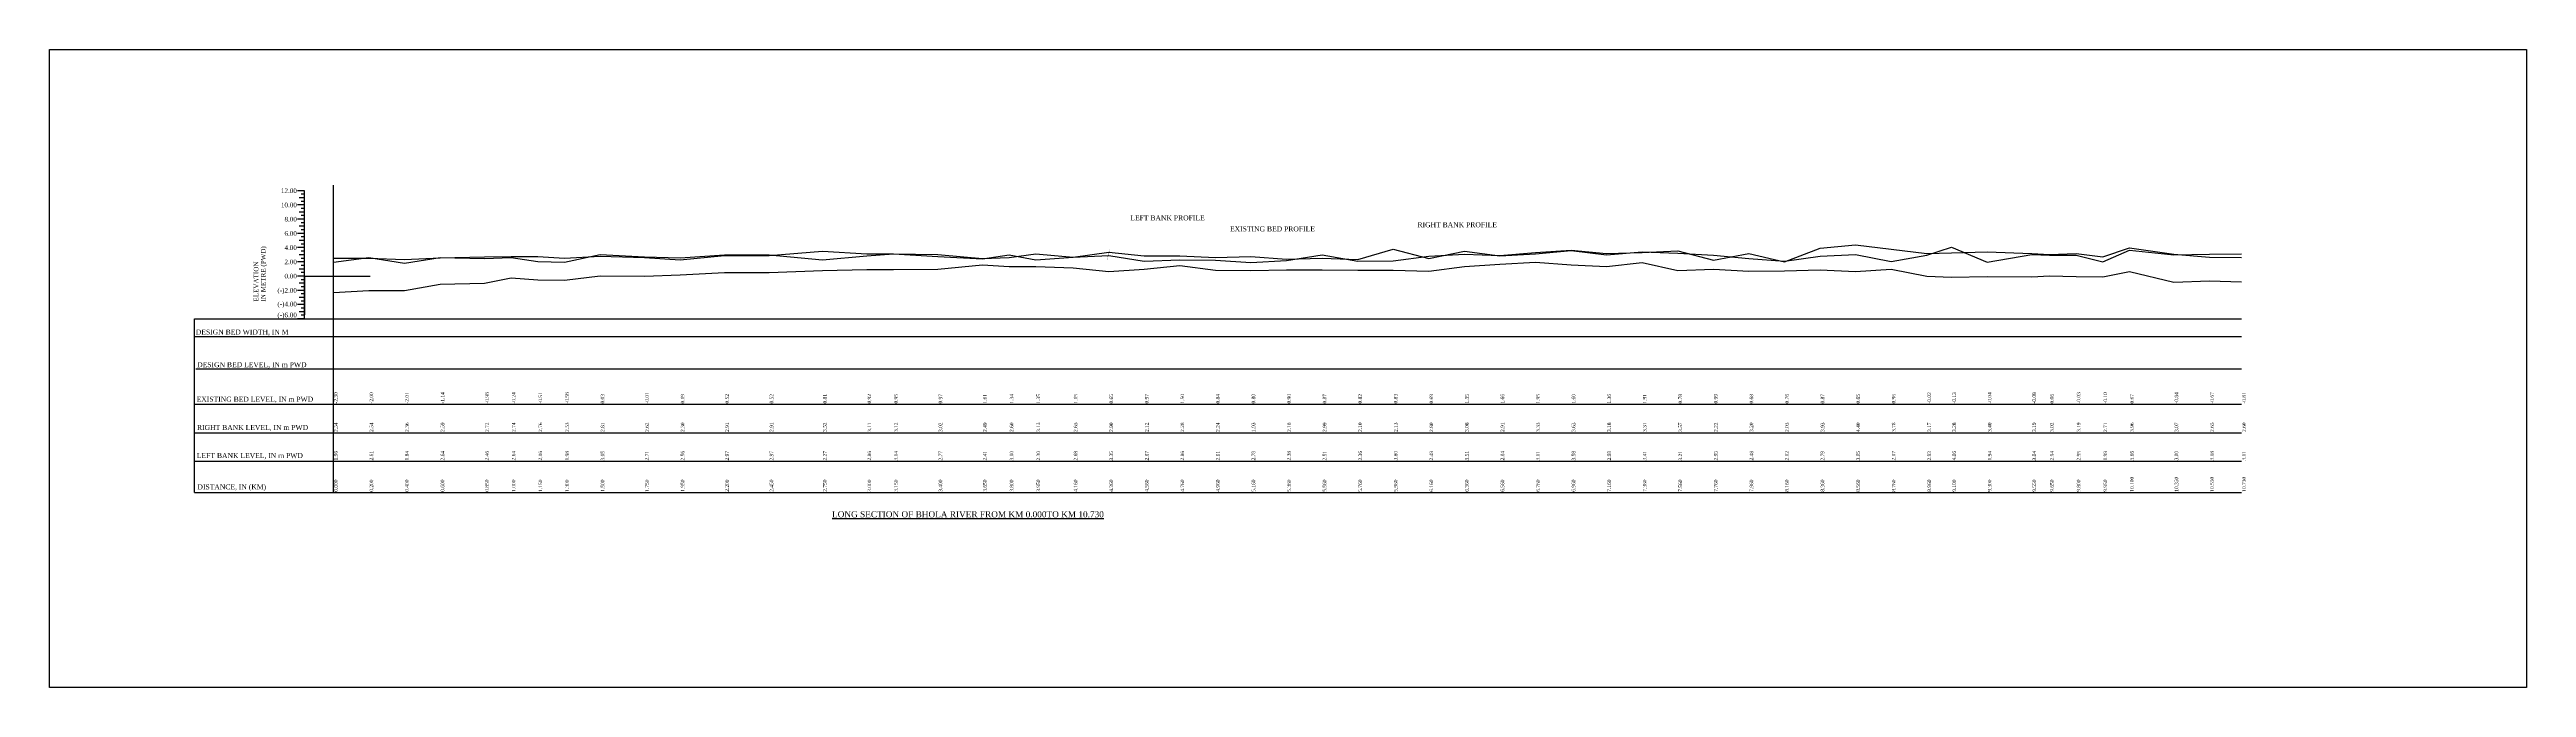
# Model space of a CAD drawing. Header units: metres. Extents: x -148477 to 168932, y -55673 to -2736.
# Drawn here: x -9190.6 to -8842.4, y -18262 to -18172.4 of the extents above; entities that cross this region are included whole.
import ezdxf
from ezdxf.enums import TextEntityAlignment as Align

# ---------------------------------------------------------------- set-up
doc = ezdxf.new("R2010")
doc.units = ezdxf.units.M
doc.styles.add('liza', font='times.ttf', dxfattribs={"height": 2})
doc.styles.get("Standard").update_dxf_attribs({"font": 'times.ttf'})

msp = doc.modelspace()

# ---------------------------------------------------------------- linework, layer by layer
at = {"color": 0, "lineweight": 30}
for p, q in [((-9154.7767, -18192.2284), (-9155.7767, -18192.2284)), ((-9154.7767, -18193.2284), (-9155.5267, -18193.2284)), ((-9154.7767, -18192.7284), (-9155.2767, -18192.7284)), ((-9154.7767, -18210.2284), (-9154.7767, -18192.2284)), ((-9154.7767, -18194.2284), (-9155.7767, -18194.2284)), ((-9154.7767, -18194.2284), (-9155.7767, -18194.2284)), ((-9154.7767, -18194.2284), (-9155.7767, -18194.2284)), ((-9154.7767, -18196.2284), (-9155.7767, -18196.2284)), ((-9154.7767, -18196.2284), (-9155.7767, -18196.2284)), ((-9154.7767, -18195.2284), (-9155.5267, -18195.2284)), ((-9154.7767, -18193.7284), (-9155.2767, -18193.7284)), ((-9154.7767, -18194.7284), (-9155.2767, -18194.7284)), ((-9154.7767, -18195.7284), (-9155.2767, -18195.7284)), ((-9154.7767, -18196.7284), (-9155.2767, -18196.7284)), ((-9154.7767, -18196.7284), (-9155.2767, -18196.7284)), ((-9154.7767, -18198.2284), (-9155.7767, -18198.2284)), ((-9154.7767, -18200.2284), (-9155.7767, -18200.2284)), ((-9154.7767, -18197.2284), (-9155.5267, -18197.2284)), ((-9154.7767, -18197.2284), (-9155.5267, -18197.2284)), ((-9154.7767, -18199.2284), (-9155.5267, -18199.2284)), ((-9154.7767, -18197.7284), (-9155.2767, -18197.7284)), ((-9154.7767, -18198.7284), (-9155.2767, -18198.7284)), ((-9154.7767, -18199.7284), (-9155.2767, -18199.7284)), ((-9154.7767, -18202.2284), (-9155.7767, -18202.2284)), ((-9154.7767, -18201.2284), (-9155.5267, -18201.2284)), ((-9154.7767, -18203.2284), (-9155.5267, -18203.2284)), ((-9154.7767, -18200.7284), (-9155.2767, -18200.7284)), ((-9154.7767, -18201.7284), (-9155.2767, -18201.7284)), ((-9154.7767, -18202.7284), (-9155.2767, -18202.7284)), ((-9154.7767, -18203.7284), (-9155.2767, -18203.7284)), ((-9154.7767, -18204.2284), (-9155.7767, -18204.2284)), ((-9154.7767, -18206.2284), (-9155.7767, -18206.2284)), ((-9154.7767, -18205.2284), (-9155.5267, -18205.2284)), ((-9154.7767, -18207.2284), (-9155.5267, -18207.2284)), ((-9154.7767, -18204.7284), (-9155.2767, -18204.7284)), ((-9154.7767, -18205.7284), (-9155.2767, -18205.7284)), ((-9154.7767, -18206.7284), (-9155.2767, -18206.7284)), ((-9170.2767, -18210.2284), (-8882.4965, -18210.2284)), ((-9154.7767, -18208.2284), (-9155.7767, -18208.2284)), ((-9154.7767, -18210.2284), (-9155.7767, -18210.2284)), ((-9154.7767, -18209.2284), (-9155.5267, -18209.2284)), ((-9154.7767, -18207.7284), (-9155.2767, -18207.7284)), ((-9154.7767, -18208.7284), (-9155.2767, -18208.7284)), ((-9154.7767, -18209.7284), (-9155.2767, -18209.7284)), ((-9170.2767, -18212.723), (-8882.4965, -18212.723)), ((-9170.0825, -18217.2756), (-8882.4965, -18217.2756)), ((-9170.2767, -18234.6284), (-8882.4965, -18234.6284))]:
    msp.add_line(p, q, dxfattribs=at)
at = {"color": 6, "linetype": 'Continuous', "lineweight": -3, "ltscale": 0.5}
for p, q in [((-9150.7457, -18234.6432), (-9150.7457, -18191.4583)), ((-9154.7767, -18204.2284), (-9145.5708, -18204.2284))]:
    msp.add_line(p, q, dxfattribs=at)
at = {"lineweight": 30}
for p, q in [((-9154.7767, -18204.2284), (-9154.7767, -18209.6584)), ((-9170.2767, -18234.6284), (-9170.2767, -18210.2284)), ((-9170.2767, -18222.2284), (-8882.4965, -18222.2284)), ((-9170.2767, -18226.2284), (-8882.4965, -18226.2284)), ((-9170.2767, -18230.2284), (-8882.4965, -18230.2284))]:
    msp.add_line(p, q, dxfattribs=at)
at = {"color": 6, "linetype": 'Continuous', "lineweight": -3, "ltscale": 0.5}
msp.add_lwpolyline([(-9190.6417, -18172.3929), (-8842.4379, -18172.3929), (-8842.4379, -18262.0221), (-9190.6417, -18262.0221)], close=True, dxfattribs=at)
at = {"color": 5, "lineweight": 30}
msp.add_lwpolyline([(-9039.0219, -18196.0762, 0, 0, 0), (-9040.378, -18196.1128, 0, 0, 0), (-9041.158, -18198.9846, 0.2996, 0, 0), (-9041.7427, -18200.9117, 0, 0, 0)], format="xyseb", dxfattribs=at)
at = {"color": 6, "lineweight": 30}
msp.add_lwpolyline([(-8998.516, -18197.0403, 0, 0, 0), (-8999.6723, -18197.0465, 0, 0, 0), (-9000.2918, -18200.0377, 0.2996, 0, 0), (-9000.521, -18201.1731, 0, 0, 0)], format="xyseb", dxfattribs=at)
at = {"color": 0, "lineweight": 30}
msp.add_lwpolyline([(-9159.7767, -18207.9284, 0, 0, 0), (-9159.7767, -18200.1818, 0.2767, 0, 0), (-9159.7767, -18199.6284, 0, 0, 0)], format="xyseb", dxfattribs=at)
at = {"color": 6, "linetype": 'Continuous', "lineweight": -3, "ltscale": 0.5}
msp.add_lwpolyline([(-9150.7457, -18201.6884), (-9145.7457, -18201.6884), (-9140.7457, -18201.8684), (-9135.7457, -18201.6384), (-9129.4957, -18201.5084), (-9125.7457, -18201.4884), (-9121.9957, -18201.4684), (-9118.2457, -18201.6984), (-9113.2457, -18201.4184), (-9106.9957, -18201.6084), (-9101.9957, -18201.9284), (-9095.7457, -18201.3184), (-9089.4957, -18201.3184), (-9081.9957, -18200.7084), (-9075.7457, -18201.1184), (-9071.9957, -18201.1084), (-9065.7457, -18201.2084), (-9059.4957, -18201.7384), (-9055.7457, -18201.6284), (-9051.9957, -18201.0984), (-9046.7457, -18201.5784), (-9041.7457, -18201.3284), (-9036.7457, -18202.1084), (-9031.7457, -18201.9484), (-9026.7457, -18201.9884), (-9021.7457, -18202.2984), (-9016.7457, -18202.0484), (-9011.7457, -18201.2384), (-9006.7457, -18202.1284), (-9001.7457, -18202.0984), (-8996.7457, -18201.4284), (-8991.7457, -18201.1484), (-8986.7457, -18201.3184), (-8981.7457, -18200.8984), (-8976.7457, -18200.5984), (-8971.7457, -18201.0484), (-8966.7457, -18200.9184), (-8961.7457, -18200.6584), (-8956.7457, -18202.0084), (-8951.7457, -18201.0284), (-8946.7457, -18202.1984), (-8941.7457, -18200.2984), (-8936.7457, -18199.8284), (-8931.7457, -18200.4484), (-8926.7457, -18201.0584), (-8923.2457, -18200.9484), (-8918.2457, -18200.8284), (-8911.9957, -18201.0384), (-8909.4957, -18201.2084), (-8905.7457, -18201.0384), (-8901.9957, -18201.5184), (-8898.2457, -18200.2684), (-8891.9957, -18201.1584), (-8886.9957, -18201.5784), (-8882.4957, -18201.6284)], dxfattribs=at)
at = {"color": 5, "linetype": 'Continuous', "lineweight": -3, "ltscale": 0.5}
msp.add_lwpolyline([(-9150.7457, -18202.2684), (-9145.7457, -18201.6184), (-9140.7457, -18202.3884), (-9135.7457, -18201.5884), (-9129.4957, -18201.7684), (-9125.7457, -18201.5884), (-9121.9957, -18202.1684), (-9118.2457, -18202.2484), (-9113.2457, -18201.1784), (-9106.9957, -18201.5184), (-9101.9957, -18201.6684), (-9095.7457, -18201.2584), (-9089.4957, -18201.2584), (-9081.9957, -18201.9584), (-9075.7457, -18201.3684), (-9071.9957, -18201.0884), (-9065.7457, -18201.4584), (-9059.4957, -18201.8184), (-9055.7457, -18201.2284), (-9051.9957, -18201.9284), (-9046.7457, -18201.5484), (-9041.7457, -18200.8784), (-9036.7457, -18201.3584), (-9031.7457, -18201.3684), (-9026.7457, -18201.6184), (-9021.7457, -18201.4484), (-9016.7457, -18201.8484), (-9011.7457, -18201.7184), (-9006.7457, -18201.8684), (-9001.7457, -18200.4284), (-8996.7457, -18201.7384), (-8991.7457, -18200.7184), (-8986.7457, -18201.3884), (-8981.7457, -18201.1184), (-8976.7457, -18200.6484), (-8971.7457, -18201.2484), (-8966.7457, -18200.8184), (-8961.7457, -18201.0184), (-8956.7457, -18201.2784), (-8951.7457, -18201.7484), (-8946.7457, -18202.1084), (-8941.7457, -18201.4384), (-8936.7457, -18201.1784), (-8931.7457, -18202.1584), (-8926.7457, -18201.2984), (-8923.2457, -18200.1684), (-8918.2457, -18202.2884), (-8911.9957, -18201.1884), (-8909.4957, -18201.2884), (-8905.7457, -18201.2784), (-8901.9957, -18202.2384), (-8898.2457, -18200.5684), (-8891.9957, -18201.2284), (-8886.9957, -18201.1484), (-8882.4957, -18201.1184)], dxfattribs=at)
at = {"color": 4, "lineweight": 30}
msp.add_lwpolyline([(-9024.8262, -18197.6558, 0, 0, 0), (-9025.6982, -18197.6365, 0, 0, 0), (-9026.6737, -18201.7662, 0.2996, 0, 0), (-9026.9673, -18203.0155, 0, 0, 0)], format="xyseb", dxfattribs=at)
at = {"color": 3, "linetype": 'Continuous', "lineweight": -3, "ltscale": 0.5}
msp.add_lwpolyline([(-9150.7457, -18206.5284), (-9145.7457, -18206.2284), (-9140.7457, -18206.2384), (-9135.7457, -18205.3684), (-9129.4957, -18205.2084), (-9125.7457, -18204.4684), (-9121.9957, -18204.7384), (-9118.2457, -18204.8084), (-9113.2457, -18204.1984), (-9106.9957, -18204.2384), (-9101.9957, -18204.0384), (-9095.7457, -18203.7084), (-9089.4957, -18203.7084), (-9081.9957, -18203.4184), (-9075.7457, -18203.3084), (-9071.9957, -18203.2784), (-9065.7457, -18203.2584), (-9059.4957, -18202.6184), (-9055.7457, -18202.8884), (-9051.9957, -18202.8784), (-9046.7457, -18203.0784), (-9041.7457, -18203.5784), (-9036.7457, -18203.2584), (-9031.7457, -18202.7284), (-9026.7457, -18203.3884), (-9021.7457, -18203.4284), (-9016.7457, -18203.3284), (-9011.7457, -18203.3584), (-9006.7457, -18203.4084), (-9001.7457, -18203.3984), (-8996.7457, -18203.5384), (-8991.7457, -18202.8784), (-8986.7457, -18202.5684), (-8981.7457, -18202.2784), (-8976.7457, -18202.6284), (-8971.7457, -18202.8684), (-8966.7457, -18202.3184), (-8961.7457, -18203.4484), (-8956.7457, -18203.2384), (-8951.7457, -18203.5484), (-8946.7457, -18203.4684), (-8941.7457, -18203.3584), (-8936.7457, -18203.5784), (-8931.7457, -18203.2684), (-8926.7457, -18204.2484), (-8923.2457, -18204.3584), (-8918.2457, -18204.2684), (-8911.9957, -18204.3084), (-8909.4957, -18204.1684), (-8905.7457, -18204.2584), (-8901.9957, -18204.3284), (-8898.2457, -18203.5584), (-8891.9957, -18205.0684), (-8886.9957, -18204.8984), (-8882.4957, -18205.0384)], dxfattribs=at)

# ---------------------------------------------------------------- texts
at = {"color": 0, "lineweight": 30}
for s, p in [('12.00', (-9155.8767, -18192.5534)), ('10.00', (-9155.8767, -18194.5534)), ('8.00', (-9155.8767, -18196.5534)), ('4.00', (-9155.8767, -18200.5534)), ('6.00', (-9155.8767, -18198.5534)), ('0.00', (-9155.8767, -18204.5534)), ('2.00', (-9155.8767, -18202.5534)), ('(-)2.00', (-9155.8767, -18206.5534)), ('(-)4.00', (-9155.8767, -18208.4784)), ('(-)6.00', (-9155.8767, -18210.0128))]:
    msp.add_text(s, height=0.65, dxfattribs=at).set_placement(p, align=Align.RIGHT)
for s, p in [('IN METRE (PWD)', (-9160.2767, -18207.7984)), ('ELEVATION', (-9161.2767, -18207.7984))]:
    msp.add_text(s, height=0.65, rotation=90, dxfattribs=at).set_placement(p)
at = {"color": 5, "lineweight": 30, "insert": (-9038.7047, -18195.6931), "char_height": 0.7, "attachment_point": 1}
msp.add_mtext('LEFT BANK PROFILE', dxfattribs=at)
at = {"color": 6, "lineweight": 30, "insert": (-8998.3368, -18196.658), "char_height": 0.7, "attachment_point": 1}
msp.add_mtext('RIGHT BANK PROFILE', dxfattribs=at)
at = {"color": 4, "lineweight": 30, "insert": (-9024.6946, -18197.2404), "char_height": 0.7, "attachment_point": 1}
msp.add_mtext('EXISTING BED PROFILE', dxfattribs=at)
at = {"color": 0, "lineweight": 30, "char_height": 0.7, "attachment_point": 1}
for s, insert in [('DESIGN BED WIDTH, IN M', (-9170.0789, -18211.7343)), ('DESIGN BED LEVEL, IN m PWD', (-9169.8882, -18216.3227)), ('EXISTING BED LEVEL, IN m PWD', (-9169.959, -18221.1713)), ('RIGHT BANK LEVEL, IN m PWD', (-9169.9041, -18225.1462)), ('LEFT BANK LEVEL, IN m PWD', (-9169.9269, -18229.0959)), ('DISTANCE, IN (KM)', (-9169.8486, -18233.489))]:
    msp.add_mtext(s, dxfattribs=dict(at, insert=insert))
at = {"color": 6, "linetype": 'Continuous', "lineweight": -3, "ltscale": 0.5, "char_height": 0.5, "width": 2.15, "attachment_point": 1, "rotation": 90, "style": 'liza'}
for s, insert in [('-2.30', (-9150.6457, -18222.1284)), ('-2.00', (-9145.6457, -18222.1284)), ('-2.01', (-9140.6457, -18222.1284)), ('-1.14', (-9135.6457, -18222.1284)), ('-0.98', (-9129.3957, -18222.1284)), ('-0.24', (-9125.6457, -18222.1284)), ('-0.51', (-9121.8957, -18222.1284)), ('-0.58', (-9118.1457, -18222.1284)), ('0.03', (-9113.1457, -18222.1284)), ('-0.01', (-9106.8957, -18222.1284)), ('0.19', (-9101.8957, -18222.1284)), ('0.52', (-9095.6457, -18222.1284)), ('0.52', (-9089.3957, -18222.1284)), ('0.81', (-9081.8957, -18222.1284)), ('0.92', (-9075.6457, -18222.1284)), ('0.95', (-9071.8957, -18222.1284)), ('0.97', (-9065.6457, -18222.1284)), ('1.61', (-9059.3957, -18222.1284)), ('1.34', (-9055.6457, -18222.1284)), ('1.35', (-9051.8957, -18222.1284)), ('1.15', (-9046.6457, -18222.1284)), ('0.65', (-9041.6457, -18222.1284)), ('0.97', (-9036.6457, -18222.1284)), ('1.50', (-9031.6457, -18222.1284)), ('0.84', (-9026.6457, -18222.1284)), ('0.80', (-9021.6457, -18222.1284)), ('0.90', (-9016.6457, -18222.1284)), ('0.87', (-9011.6457, -18222.1284)), ('0.82', (-9006.6457, -18222.1284)), ('0.83', (-9001.6457, -18222.1284)), ('0.69', (-8996.6457, -18222.1284)), ('1.35', (-8991.6457, -18222.1284)), ('1.66', (-8986.6457, -18222.1284)), ('1.95', (-8981.6457, -18222.1284)), ('1.60', (-8976.6457, -18222.1284)), ('1.36', (-8971.6457, -18222.1284)), ('1.91', (-8966.6457, -18222.1284)), ('0.78', (-8961.6457, -18222.1284)), ('0.99', (-8956.6457, -18222.1284)), ('0.68', (-8951.6457, -18222.1284)), ('0.76', (-8946.6457, -18222.1284)), ('0.87', (-8941.6457, -18222.1284)), ('0.65', (-8936.6457, -18222.1284)), ('0.96', (-8931.6457, -18222.1284)), ('-0.02', (-8926.6457, -18222.1284)), ('-0.13', (-8923.1457, -18222.1284)), ('-0.04', (-8918.1457, -18222.1284)), ('-0.08', (-8911.8957, -18222.1284)), ('0.06', (-8909.3957, -18222.1284)), ('-0.03', (-8905.6457, -18222.1284)), ('-0.10', (-8901.8957, -18222.1284)), ('0.67', (-8898.1457, -18222.1284)), ('-0.84', (-8891.8957, -18222.1284)), ('-0.67', (-8886.8957, -18222.1284)), ('-0.81', (-8882.3957, -18222.1284)), ('2.54', (-9150.6457, -18226.1284)), ('2.54', (-9145.6457, -18226.1284)), ('2.36', (-9140.6457, -18226.1284)), ('2.59', (-9135.6457, -18226.1284)), ('2.72', (-9129.3957, -18226.1284)), ('2.74', (-9125.6457, -18226.1284)), ('2.76', (-9121.8957, -18226.1284)), ('2.53', (-9118.1457, -18226.1284)), ('2.81', (-9113.1457, -18226.1284)), ('2.62', (-9106.8957, -18226.1284)), ('2.30', (-9101.8957, -18226.1284)), ('2.91', (-9095.6457, -18226.1284)), ('2.91', (-9089.3957, -18226.1284)), ('3.52', (-9081.8957, -18226.1284)), ('3.11', (-9075.6457, -18226.1284)), ('3.12', (-9071.8957, -18226.1284)), ('3.02', (-9065.6457, -18226.1284)), ('2.49', (-9059.3957, -18226.1284)), ('2.60', (-9055.6457, -18226.1284)), ('3.13', (-9051.8957, -18226.1284)), ('2.65', (-9046.6457, -18226.1284)), ('2.90', (-9041.6457, -18226.1284)), ('2.12', (-9036.6457, -18226.1284)), ('2.28', (-9031.6457, -18226.1284)), ('2.24', (-9026.6457, -18226.1284)), ('1.93', (-9021.6457, -18226.1284)), ('2.18', (-9016.6457, -18226.1284)), ('2.99', (-9011.6457, -18226.1284)), ('2.10', (-9006.6457, -18226.1284)), ('2.13', (-9001.6457, -18226.1284)), ('2.80', (-8996.6457, -18226.1284)), ('3.08', (-8991.6457, -18226.1284)), ('2.91', (-8986.6457, -18226.1284)), ('3.33', (-8981.6457, -18226.1284)), ('3.63', (-8976.6457, -18226.1284)), ('3.18', (-8971.6457, -18226.1284)), ('3.31', (-8966.6457, -18226.1284)), ('3.57', (-8961.6457, -18226.1284)), ('2.22', (-8956.6457, -18226.1284)), ('3.20', (-8951.6457, -18226.1284)), ('2.03', (-8946.6457, -18226.1284)), ('3.93', (-8941.6457, -18226.1284)), ('4.40', (-8936.6457, -18226.1284)), ('3.78', (-8931.6457, -18226.1284)), ('3.17', (-8926.6457, -18226.1284)), ('3.28', (-8923.1457, -18226.1284)), ('3.40', (-8918.1457, -18226.1284)), ('3.19', (-8911.8957, -18226.1284)), ('3.02', (-8909.3957, -18226.1284)), ('3.19', (-8905.6457, -18226.1284)), ('2.71', (-8901.8957, -18226.1284)), ('3.96', (-8898.1457, -18226.1284)), ('3.07', (-8891.8957, -18226.1284)), ('2.65', (-8886.8957, -18226.1284)), ('2.60', (-8882.3957, -18226.1284)), ('1.96', (-9150.6457, -18230.1284)), ('2.61', (-9145.6457, -18230.1284)), ('1.84', (-9140.6457, -18230.1284)), ('2.64', (-9135.6457, -18230.1284)), ('2.46', (-9129.3957, -18230.1284)), ('2.64', (-9125.6457, -18230.1284)), ('2.06', (-9121.8957, -18230.1284)), ('1.98', (-9118.1457, -18230.1284)), ('3.05', (-9113.1457, -18230.1284)), ('2.71', (-9106.8957, -18230.1284)), ('2.56', (-9101.8957, -18230.1284)), ('2.97', (-9095.6457, -18230.1284)), ('2.97', (-9089.3957, -18230.1284)), ('2.27', (-9081.8957, -18230.1284)), ('2.86', (-9075.6457, -18230.1284)), ('3.14', (-9071.8957, -18230.1284)), ('2.77', (-9065.6457, -18230.1284)), ('2.41', (-9059.3957, -18230.1284)), ('3.00', (-9055.6457, -18230.1284)), ('2.30', (-9051.8957, -18230.1284)), ('2.68', (-9046.6457, -18230.1284)), ('3.35', (-9041.6457, -18230.1284)), ('2.87', (-9036.6457, -18230.1284)), ('2.86', (-9031.6457, -18230.1284)), ('2.61', (-9026.6457, -18230.1284)), ('2.78', (-9021.6457, -18230.1284)), ('2.38', (-9016.6457, -18230.1284)), ('2.51', (-9011.6457, -18230.1284)), ('2.36', (-9006.6457, -18230.1284)), ('3.80', (-9001.6457, -18230.1284)), ('2.49', (-8996.6457, -18230.1284)), ('3.51', (-8991.6457, -18230.1284)), ('2.84', (-8986.6457, -18230.1284)), ('3.11', (-8981.6457, -18230.1284)), ('3.58', (-8976.6457, -18230.1284)), ('2.98', (-8971.6457, -18230.1284)), ('3.41', (-8966.6457, -18230.1284)), ('3.21', (-8961.6457, -18230.1284)), ('2.95', (-8956.6457, -18230.1284)), ('2.48', (-8951.6457, -18230.1284)), ('2.12', (-8946.6457, -18230.1284)), ('2.79', (-8941.6457, -18230.1284)), ('3.05', (-8936.6457, -18230.1284)), ('2.07', (-8931.6457, -18230.1284)), ('2.93', (-8926.6457, -18230.1284)), ('4.06', (-8923.1457, -18230.1284)), ('1.94', (-8918.1457, -18230.1284)), ('3.04', (-8911.8957, -18230.1284)), ('2.94', (-8909.3957, -18230.1284)), ('2.95', (-8905.6457, -18230.1284)), ('1.99', (-8901.8957, -18230.1284)), ('3.66', (-8898.1457, -18230.1284)), ('3.00', (-8891.8957, -18230.1284)), ('3.08', (-8886.8957, -18230.1284)), ('3.11', (-8882.3957, -18230.1284)), ('0.000', (-9150.6457, -18234.5284)), ('0.200', (-9145.6457, -18234.5284)), ('0.400', (-9140.6457, -18234.5284)), ('0.600', (-9135.6457, -18234.5284)), ('0.850', (-9129.3957, -18234.5284)), ('1.000', (-9125.6457, -18234.5284)), ('1.150', (-9121.8957, -18234.5284)), ('1.300', (-9118.1457, -18234.5284)), ('1.500', (-9113.1457, -18234.5284)), ('1.750', (-9106.8957, -18234.5284)), ('1.950', (-9101.8957, -18234.5284)), ('2.200', (-9095.6457, -18234.5284)), ('2.450', (-9089.3957, -18234.5284)), ('2.750', (-9081.8957, -18234.5284)), ('3.000', (-9075.6457, -18234.5284)), ('3.150', (-9071.8957, -18234.5284)), ('3.400', (-9065.6457, -18234.5284)), ('3.650', (-9059.3957, -18234.5284)), ('3.800', (-9055.6457, -18234.5284)), ('3.950', (-9051.8957, -18234.5284)), ('4.160', (-9046.6457, -18234.5284)), ('4.360', (-9041.6457, -18234.5284)), ('4.560', (-9036.6457, -18234.5284)), ('4.760', (-9031.6457, -18234.5284)), ('4.960', (-9026.6457, -18234.5284)), ('5.160', (-9021.6457, -18234.5284)), ('5.360', (-9016.6457, -18234.5284)), ('5.560', (-9011.6457, -18234.5284)), ('5.760', (-9006.6457, -18234.5284)), ('5.960', (-9001.6457, -18234.5284)), ('6.160', (-8996.6457, -18234.5284)), ('6.360', (-8991.6457, -18234.5284)), ('6.560', (-8986.6457, -18234.5284)), ('6.760', (-8981.6457, -18234.5284)), ('6.960', (-8976.6457, -18234.5284)), ('7.160', (-8971.6457, -18234.5284)), ('7.360', (-8966.6457, -18234.5284)), ('7.560', (-8961.6457, -18234.5284)), ('7.760', (-8956.6457, -18234.5284)), ('7.960', (-8951.6457, -18234.5284)), ('8.160', (-8946.6457, -18234.5284)), ('8.360', (-8941.6457, -18234.5284)), ('8.560', (-8936.6457, -18234.5284)), ('8.760', (-8931.6457, -18234.5284)), ('8.960', (-8926.6457, -18234.5284)), ('9.100', (-8923.1457, -18234.5284)), ('9.300', (-8918.1457, -18234.5284)), ('9.550', (-8911.8957, -18234.5284)), ('9.650', (-8909.3957, -18234.5284)), ('9.800', (-8905.6457, -18234.5284)), ('9.950', (-8901.8957, -18234.5284)), ('10.100', (-8898.1457, -18234.5284)), ('10.350', (-8891.8957, -18234.5284)), ('10.550', (-8886.8957, -18234.5284)), ('10.730', (-8882.3957, -18234.5284))]:
    msp.add_mtext(s, dxfattribs=dict(at, insert=insert))
at = {"color": 0, "linetype": 'ByBlock', "lineweight": 30, "insert": (-9080.639, -18237.2645), "char_height": 0.861585, "width": 43.932388, "attachment_point": 1}
msp.add_mtext('\\pi-861.6,l861.6,t3.705e+004;{\\LLONG SECTION OF BHOLA RIVER FROM KM 0.000TO KM 10.730}', dxfattribs=at)

doc.saveas('drawing.dxf')
